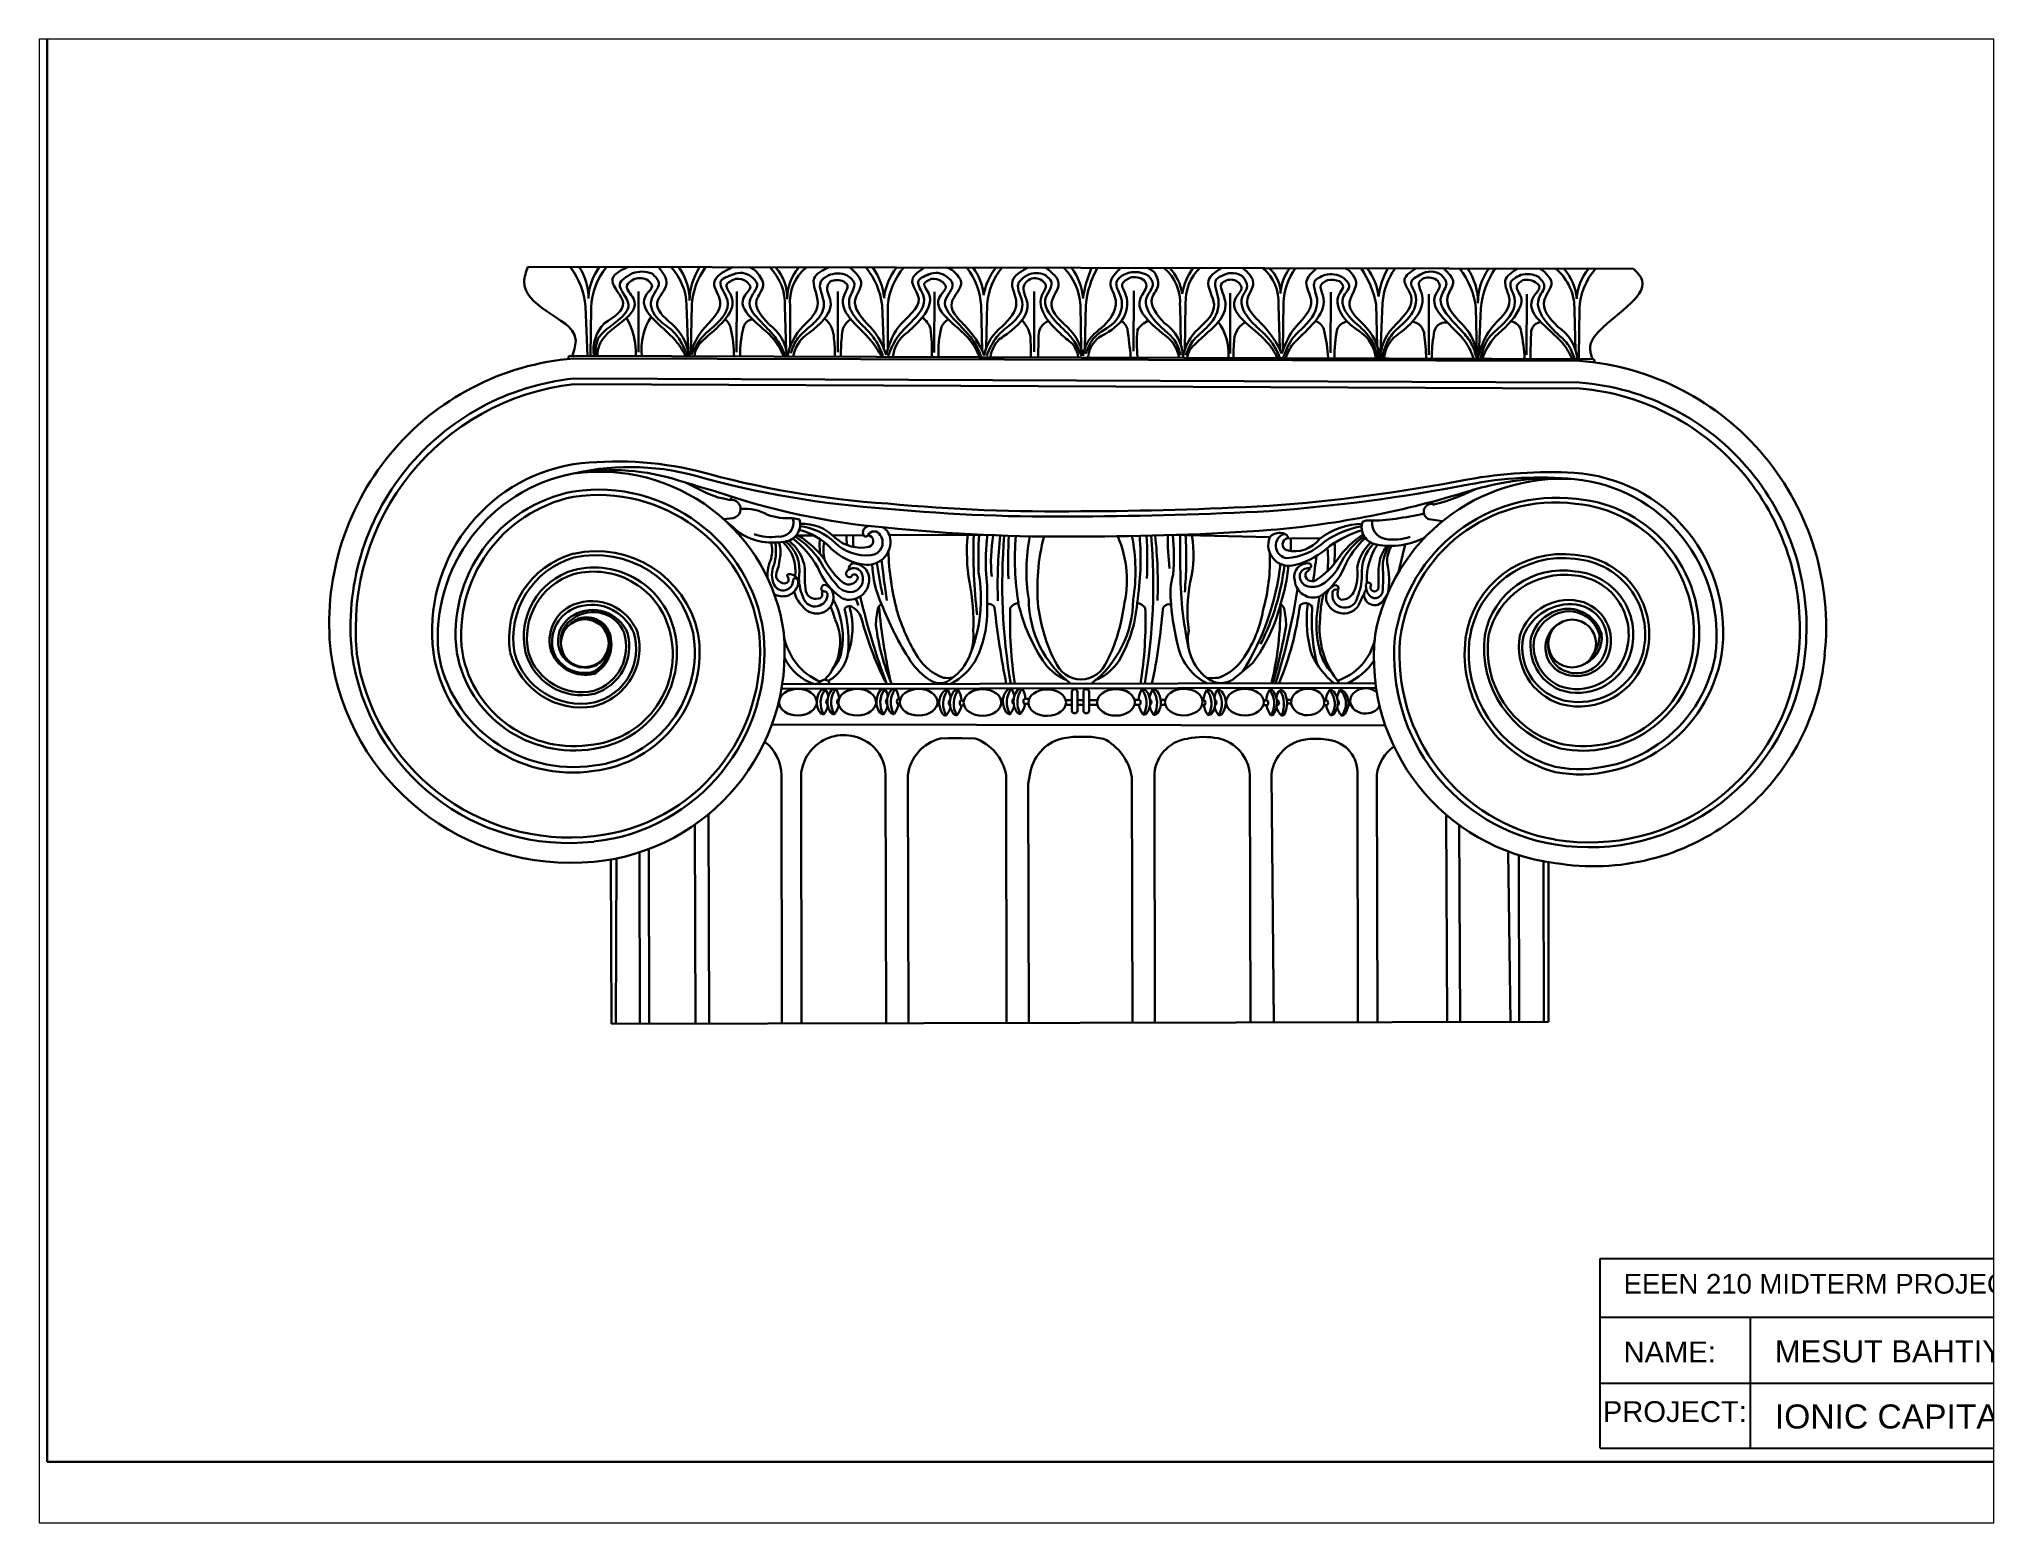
# Paper-space layout 'Layout1' of a CAD drawing. Header units: millimetres. Extents: x 26 to 231, y 20 to 176.
# The model-space entities are those that its viewports show. They can reach past a viewport. Long polylines and large blocks are cut down to what shows.
import ezdxf

# ---------------------------------------------------------------- set-up
doc = ezdxf.new("R2010")
doc.units = ezdxf.units.MM
doc.layers.add('Layer1', color=250, linetype='Continuous', lineweight=30)
doc.layers.add('Layer2', color=250, linetype='Continuous', lineweight=30)
doc.styles.get("Standard").update_dxf_attribs({"font": 'arial.ttf'})

psp = doc.layouts.get("Layout1")

msp = doc.modelspace()

# ---------------------------------------------------------------- texts
at = {"color": 18, "true_color": 0x000000}
for s, height, p in [('EEEN 210 MIDTERM PROJECT', 3.0107, (241.42, 26.12)), ('NAME:', 3.192, (241.42, 15.6)), ('MESUT BAHTIYAR', 3.3801, (264.58, 15.6)), ('PROJECT:', 3.191, (238.25, 6.47)), ('IONIC CAPITAL', 3.6792, (264.58, 5.48))]:
    msp.add_text(s, height=height, dxfattribs=at).set_placement(p)

# ---------------------------------------------------------------- linework, layer by layer
at = {"color": 18, "true_color": 0x000000}
for p, q in [((237.83, 2.45), (237.83, 31.5)), ((237.83, 31.5), (317.83, 31.5)), ((237.83, 22.5), (317.83, 22.5)), ((260.81, 22.5), (260.81, 2.45)), ((237.83, 12.4), (317.83, 12.4)), ((237.83, 2.45), (317.83, 2.45))]:
    msp.add_line(p, q, dxfattribs=at)
at = {"layer": 'Layer1'}
for p, q in [((242.94, 182.94), (73.71, 183.22)), ((80.18, 183.17), (80.15, 183.21)), ((81.54, 183.2), (81.54, 183.21)), ((166.46, 179.58), (166.42, 170.32)), ((82.49, 177.17), (82.81, 169.62)), ((83.38, 177), (83.3, 169.62)), ((90.65, 170.2), (90.65, 179.47)), ((97.99, 177.38), (98.21, 170.45)), ((98.79, 177.38), (98.66, 170.45)), ((105.69, 179.47), (105.65, 170.2)), ((113.03, 177.21), (113.25, 170.45)), ((113.84, 177.21), (113.82, 170.98)), ((121.13, 170.2), (121.13, 179.47)), ((127.92, 177.38), (128.16, 170.84)), ((128.78, 177.39), (128.8, 170.56)), ((135.96, 179.4), (135.91, 170.13)), ((143.09, 177.33), (143.25, 170.36)), ((144.01, 177.59), (143.87, 170.83)), ((151.2, 170.21), (151.2, 179.48)), ((158.29, 177.38), (158.38, 170.73)), ((159.1, 177.38), (158.97, 170.85)), ((173.52, 177.31), (173.63, 171.39)), ((174.37, 177.6), (174.24, 170.5)), ((181.21, 169.96), (181.21, 179.23)), ((188.58, 177.38), (188.78, 170.72)), ((189.35, 177.71), (189.28, 170.43)), ((196.59, 179.37), (196.55, 170.1)), ((203.53, 177.47), (203.7, 171.11)), ((204.52, 177.66), (204.22, 170.21)), ((211.62, 169.76), (211.62, 179.03)), ((218.82, 176.95), (218.98, 170.04)), ((219.59, 176.88), (219.27, 169.84)), ((226.62, 179.03), (226.58, 169.76)), ((234.66, 176.85), (234.59, 169.58)), ((90.52, 175.97), (90.52, 175.97)), ((90.52, 175.97), (90.52, 175.97)), ((233.89, 176.53), (234.07, 170.38)), ((79.81, 169.13), (80, 169.63)), ((80, 169.63), (236.85, 169.1)), ((80.52, 169.69), (80.5, 169.63)), ((80.7, 169.21), (234.67, 168.85)), ((83.81, 169.63), (83.81, 169.62)), ((84.29, 169.63), (84.28, 169.61)), ((97.83, 169.63), (97.88, 169.57)), ((99.18, 169.65), (99.16, 169.56)), ((113.25, 170.28), (113.25, 170.27)), ((114.34, 169.68), (114.29, 169.51)), ((120.68, 169.69), (120.68, 169.49)), ((121.6, 169.73), (121.6, 169.49)), ((127.77, 169.63), (127.86, 169.47)), ((129.63, 169.74), (129.55, 169.46)), ((135.55, 169.53), (135.55, 169.44)), ((136.54, 169.55), (136.55, 169.44)), ((142.81, 169.46), (142.84, 169.42)), ((144.49, 169.48), (144.47, 169.41)), ((157.92, 169.48), (157.92, 169.37)), ((159.49, 169.64), (159.43, 169.36)), ((165.96, 169.46), (165.97, 169.34)), ((167, 169.46), (167.01, 169.34)), ((173.32, 169.51), (173.36, 169.32)), ((174.6, 169.39), (174.58, 169.31)), ((180.96, 169.47), (180.95, 169.29)), ((181.7, 169.46), (181.7, 169.29)), ((188.4, 169.39), (188.46, 169.27)), ((189.75, 169.41), (189.68, 169.26)), ((196.18, 169.29), (196.19, 169.24)), ((197.18, 169.29), (197.18, 169.24)), ((203.52, 169.25), (203.53, 169.22)), ((211.21, 169.2), (211.21, 169.19)), ((212.07, 169.2), (212.07, 169.19)), ((218.46, 169.2), (218.47, 169.17)), ((219.81, 169.21), (219.78, 169.16)), ((233.57, 169.17), (233.61, 169.12)), ((233.9, 169.18), (233.93, 169.11)), ((234.3, 169.17), (234.31, 169.11)), ((234.59, 169.58), (234.59, 169.11)), ((236.85, 169.1), (237.02, 168.6)), ((80.7, 166.13), (234.69, 165.52)), ((80.76, 165.28), (234.74, 164.63)), ((99.66, 149.34), (97.95, 150.18)), ((101.1, 148.6), (99.66, 149.34)), ((102.81, 147.92), (101.1, 148.6)), ((103.67, 147.77), (102.81, 147.92)), ((104.44, 147.57), (103.67, 147.77)), ((212.55, 146.91), (213.37, 147.11)), ((213.37, 147.11), (214.27, 147.37)), ((214.27, 147.37), (215.92, 148.01)), ((215.92, 148.01), (217.06, 148.47)), ((217.06, 148.47), (218.77, 149.24)), ((103.63, 144.65), (103.65, 144.65)), ((103.64, 144.66), (103.64, 144.66)), ((105.13, 144.79), (103.65, 144.65)), ((211.61, 144.61), (213.7, 144.31)), ((114.75, 142.12), (117.49, 142.13)), ((120.35, 142.14), (125.07, 142.16)), ((125.76, 142.17), (125.87, 142.17)), ((129.04, 142.18), (143.19, 142.24)), ((143.23, 142.24), (143.19, 142.24)), ((143.23, 142.24), (143.23, 142.24)), ((143.23, 142.24), (143.23, 142.24)), ((187.26, 141.85), (172.42, 142.21)), ((194.94, 141.65), (190.01, 141.7)), ((202.73, 141.04), (202.77, 141.07)), ((203.14, 140.86), (203.2, 140.91)), ((203.73, 140.73), (203.73, 140.72)), ((207.97, 140.76), (206.98, 136.53)), ((203.9, 134.15), (203.92, 134.95)), ((194.83, 132.46), (194.85, 132.79)), ((195.42, 132.9), (195.48, 133.21)), ((204.82, 132.51), (205.31, 133.25)), ((128.36, 119.89), (128.58, 119.51)), ((112.6, 118.64), (112.49, 118.64)), ((112.6, 119.36), (203.44, 119.53)), ((112.6, 118.64), (203.45, 118.82)), ((117.95, 117.06), (117.84, 117.06)), ((119.56, 117.06), (119.5, 117.06)), ((121.31, 117.06), (121.15, 117.06)), ((127.09, 117.07), (126.92, 117.08)), ((128.7, 117.07), (128.63, 117.07)), ((130.72, 117.07), (130.28, 117.07)), ((136.7, 116.89), (136.36, 116.89)), ((138.32, 116.89), (138.25, 116.89)), ((140.44, 116.89), (139.9, 116.89)), ((146.45, 117.11), (146.06, 117.11)), ((148.07, 117.11), (148, 117.11)), ((150.43, 117.11), (149.65, 117.11)), ((156.95, 116.93), (156.02, 116.93)), ((156.02, 116.93), (156.02, 116.93)), ((156.95, 118.2), (156.95, 115.41)), ((157.83, 118.2), (157.83, 115.41)), ((158.73, 116.91), (157.83, 116.91)), ((158.73, 118.2), (158.73, 115.41)), ((159.62, 118.2), (159.62, 115.41)), ((160.87, 116.91), (159.62, 116.91)), ((166.54, 116.97), (167.36, 116.97)), ((168.95, 116.97), (169.01, 116.97)), ((170.56, 116.97), (171.27, 116.98)), ((176.95, 116.92), (177.29, 116.92)), ((178.88, 116.92), (178.94, 116.92)), ((180.49, 116.92), (180.62, 116.92)), ((186.32, 116.89), (186.9, 116.89)), ((188.35, 116.88), (188.45, 116.88)), ((189.86, 116.96), (190.57, 116.97)), ((195.59, 116.89), (196.06, 116.89)), ((197.64, 116.89), (197.71, 116.89)), ((199.26, 116.89), (199.57, 116.89)), ((203.45, 119.53), (203.44, 119.53)), ((203.45, 118.82), (203.55, 118.82)), ((117.94, 116.32), (117.87, 116.32)), ((119.56, 116.32), (119.5, 116.32)), ((121.27, 116.3), (121.15, 116.3)), ((121.3, 116.29), (121.3, 116.29)), ((127.07, 116.34), (126.96, 116.34)), ((128.7, 116.34), (128.63, 116.34)), ((130.66, 116.32), (130.28, 116.32)), ((130.43, 116.31), (130.43, 116.31)), ((136.69, 116.16), (136.31, 116.15)), ((138.31, 116.16), (138.25, 116.16)), ((140.47, 116.13), (139.9, 116.13)), ((140.05, 116.12), (140.05, 116.12)), ((146.44, 116.38), (146.14, 116.38)), ((148.07, 116.38), (148, 116.38)), ((150.33, 116.36), (149.65, 116.36)), ((149.8, 116.35), (149.8, 116.35)), ((156.95, 116.2), (156.02, 116.2)), ((158.73, 116.2), (157.83, 116.2)), ((160.88, 116.21), (159.62, 116.21)), ((166.53, 116.22), (167.36, 116.22)), ((167.21, 116.21), (167.21, 116.21)), ((168.95, 116.24), (169.01, 116.24)), ((170.57, 116.24), (171.28, 116.24)), ((176.9, 116.17), (177.29, 116.17)), ((177.14, 116.16), (177.14, 116.16)), ((178.88, 116.19), (178.94, 116.19)), ((180.5, 116.19), (180.65, 116.19)), ((186.25, 116.14), (186.9, 116.14)), ((186.76, 116.13), (186.76, 116.13)), ((188.36, 116.17), (188.46, 116.17)), ((189.88, 116.42), (190.59, 116.42)), ((195.52, 116.14), (196.06, 116.14)), ((195.91, 116.13), (195.91, 116.13)), ((197.65, 116.16), (197.71, 116.16)), ((199.27, 116.16), (199.7, 116.16)), ((199.97, 116.16), (199.98, 116.16)), ((111.03, 113.2), (204.96, 113.03)), ((111.03, 113.2), (111.03, 113.2)), ((136.8, 111.05), (138.07, 111.13)), ((138.07, 111.13), (140.12, 111.13)), ((140.12, 111.13), (142.15, 111.08)), ((155.46, 111.08), (157.13, 111.34)), ((157.13, 111.34), (159.97, 111.34)), ((159.97, 111.34), (161.82, 111.03)), ((204.97, 113.03), (204.96, 113.03)), ((112.51, 105.43), (112.59, 67.46)), ((115.51, 105.43), (115.59, 67.47)), ((128.45, 105.46), (128.54, 67.5)), ((131.88, 105.46), (131.96, 67.51)), ((146.89, 105.46), (146.98, 67.54)), ((150.54, 105.5), (150.3, 104.11)), ((166.15, 105.16), (166.24, 67.58)), ((169.59, 105.26), (169.68, 67.59)), ((184.22, 105.5), (184.3, 67.62)), ((187.5, 105.5), (187.88, 67.63)), ((200.68, 105.5), (200.76, 67.66)), ((203.64, 105.5), (203.73, 67.67)), ((150.3, 104.11), (150.38, 67.55)), ((101.36, 99.49), (101.43, 67.44)), ((214.24, 99.42), (214.41, 67.69)), ((99.26, 97.88), (99.33, 67.43)), ((216.24, 97.83), (216.4, 67.69)), ((90.8, 93.66), (90.82, 67.41)), ((92.22, 94.16), (92.28, 67.42)), ((223.76, 93.78), (224.1, 67.71)), ((225.38, 93.22), (225.43, 67.71)), ((86.39, 92.56), (86.51, 67.41)), ((87.24, 92.72), (87.18, 67.41)), ((229.18, 92.28), (229.23, 67.72)), ((229.91, 92.15), (229.91, 92.16)), ((229.92, 67.72), (229.91, 92.15)), ((86.51, 67.41), (229.92, 67.72))]:
    msp.add_line(p, q, dxfattribs=at)
for centre in [(82.41, 125.65), (233.54, 125.59)]:
    msp.add_circle(centre, 3.66, dxfattribs=at)
for centre, radius, start, end in [((71.48, 176.38), 11.04, 4.1171, 37.9731), ((74.95, 178.64), 8.01, 358.1712, 34.6742), ((92.17, 177.88), 9.24, 144.7995, 175.2573), ((93.74, 176.64), 10.37, 140.7522, 177.9887), ((88.94, 177.08), 9.06, 1.8963, 42.3946), ((89.76, 178.11), 8.68, 359.7047, 35.7694), ((108.03, 177.96), 9.59, 147.0325, 179.0761), ((109.55, 176.73), 10.78, 143.2966, 176.5771), ((106.06, 179.82), 3.74, 45.4293, 63.2458), ((105.14, 177.58), 7.9, 357.2814, 44.9369), ((106.38, 178.51), 7, 358.125, 41.5559), ((121.01, 178.26), 7.63, 140.1751, 179.8321), ((120.65, 177.87), 6.84, 129.5584, 185.6017), ((116.26, 175.84), 11.76, 7.495, 38.3216), ((118.83, 177.63), 9.42, 5.0529, 35.7299), ((137.28, 177.43), 9.13, 141.4188, 173.5168), ((139.34, 176.27), 10.62, 139.768, 173.9497), ((137.5, 181.3), 1.83, 43.0938, 81.4651), ((132.08, 176.48), 11.04, 4.3841, 36.8815), ((135.24, 178.2), 8.24, 5.0404, 36.5745), ((152.61, 177.31), 9.3, 141.4743, 170.0061), ((154.26, 176.66), 10.29, 141.2696, 174.8129), ((149.37, 176.82), 8.94, 3.5515, 44.4671), ((149.93, 177.8), 8.76, 3.8516, 37.067), ((177.13, 175.72), 18.65, 156.7772, 171.7764), ((173, 176.07), 13.97, 149.8976, 174.6335), ((167.68, 180.65), 2.56, 34.2624, 70.5562), ((166.56, 177.78), 6.97, 356.1334, 49.2065), ((166.62, 178.02), 7.32, 8.5639, 43.5063), ((183.41, 177.45), 9.69, 144.6908, 170.1453), ((181.53, 177.9), 7.16, 133.951, 182.3528), ((181.82, 177.89), 6.77, 355.758, 49.4659), ((183.71, 179.14), 5.21, 0.4441, 48.2898), ((195.74, 178.88), 6.83, 142.6285, 177.4659), ((199.1, 177.29), 9.76, 143.987, 177.5358), ((197.76, 180.78), 2.49, 39.1841, 63.9583), ((189.17, 174.72), 14.63, 10.8407, 34.5162), ((196.1, 178.05), 7.82, 4.8234, 39.2776), ((216.54, 176.86), 12.78, 151.2624, 171.6581), ((214.96, 176.9), 10.47, 144.3849, 175.8678), ((206.63, 175.43), 12.29, 7.1453, 37.9423), ((210.02, 177.87), 9.1, 358.8565, 34.1762), ((227.85, 177.83), 8.73, 143.8812, 180.9083), ((232.44, 175.75), 12.9, 145.9431, 174.9613), ((227.42, 180.4), 2.79, 38.549, 67.184), ((225.98, 176.85), 7.92, 357.6809, 50.5081), ((226.51, 177.75), 7.75, 4.2607, 42.2237), ((242.35, 177.78), 8.14, 140.5482, 176.1377), ((244.63, 176.39), 9.97, 138.9035, 177.3613), ((91.15, 178.06), 4.44, 69.6152, 108.8551), ((90.81, 178.86), 2.65, 60.6293, 106.935), ((106.24, 179.65), 2.67, 52.7543, 114.0901), ((105.87, 179.22), 2.19, 54.0668, 99.0943), ((121.13, 178.42), 3.79, 67.855, 112.4368), ((121, 178.57), 2.64, 66.8018, 112.5955), ((136.17, 179.65), 2.67, 52.7543, 114.0901), ((135.8, 179.22), 2.19, 54.0668, 99.0943), ((151.52, 178.93), 3.34, 65.2997, 114.4626), ((151.34, 179.55), 1.94, 56.2879, 120.8891), ((166.65, 178.55), 3.89, 58.1341, 120.8734), ((166.52, 179.08), 2.58, 53.2406, 104.9988), ((181.46, 179.4), 2.88, 55.0138, 114.2798), ((181.3, 179.45), 1.83, 47.3728, 112.1956), ((196.58, 178.44), 3.66, 59.0669, 103.5408), ((196.73, 178.02), 3.23, 68.1367, 101.2882), ((211.89, 179.65), 2.86, 54.3936, 122.9285), ((211.56, 179.36), 2.23, 49.3112, 111.0366), ((226.62, 178.23), 3.9, 62.9621, 103.8823), ((226.58, 178.78), 2.47, 52.0158, 103.7139), ((89.51, 170.52), 5.77, 134.955, 188.8205), ((79.05, 169.95), 11.17, 358.1618, 29.3358), ((99.93, 170.63), 8.86, 145.9984, 186.7419), ((90.58, 168.54), 7.87, 7.9858, 50.3367), ((102.81, 173.55), 1.95, 4.8681, 57.4456), ((88.28, 169.59), 16.97, 359.8361, 14.046), ((122.26, 169.95), 16.07, 165.2839, 181.4458), ((108.19, 173.69), 1.5, 92.778, 166.9079), ((106.4, 168.8), 7.05, 5.8138, 52.9504), ((122.24, 167.87), 8.97, 135.6018, 169.4454), ((116.68, 172.36), 3.85, 358.665, 50.611), ((124.65, 172.79), 2.88, 123.8159, 180), ((118.68, 167.01), 10.22, 15.6093, 47.8794), ((132.21, 172.79), 3.27, 17.9185, 55.3601), ((104.42, 170.04), 31.13, 359.0683, 6.937), ((152.18, 170.25), 15.65, 166.6345, 182.5743), ((139.17, 173.13), 2.34, 118.6927, 161.5854), ((130.74, 164.6), 13.78, 21.5239, 45.1309), ((150.7, 168.33), 7.27, 127.1922, 169.4762), ((145.78, 171.68), 4.92, 10.3516, 43.7765), ((154.24, 172.74), 2.37, 111.4122, 182.4738), ((150.67, 168.12), 8.14, 10.7274, 51.1852), ((163.91, 173.48), 1.56, 7.4954, 67.9023), ((106.78, 164.6), 59.38, 4.6924, 8.7936), ((169.72, 171.99), 3.13, 108.3711, 150.9035), ((167.56, 169.25), 6.44, 1.8864, 56.4059), ((181.38, 168.2), 7.5, 132.6699, 169.846), ((172.33, 169.84), 8.63, 357.5483, 35.1726), ((185.19, 171.79), 3.41, 119.609, 183.3533), ((174.69, 163.55), 15.76, 24.0246, 48.1293), ((193.74, 173.1), 1.88, 10.7246, 74.4553), ((214.63, 169.89), 17.46, 167.4709, 181.9617), ((199.36, 172.96), 1.91, 97.3873, 158.1014), ((196.4, 168.8), 7.66, 3.191, 46.9971), ((212.81, 168.22), 8.82, 134.3312, 173.4871), ((208.7, 172.66), 2.24, 7.5958, 80.1324), ((214.22, 172.91), 1.84, 84.0489, 178.1333), ((210.88, 168.66), 8.22, 3.7837, 43.8676), ((223.92, 173.04), 1.85, 8.0264, 82.9988), ((228.83, 173.2), 1.56, 93.4686, 170.9554), ((227.73, 168.53), 6.61, 5.5766, 56.7587), ((102.67, 169.2), 3.51, 135.1714, 172.7176), ((119.71, 168.54), 5.49, 129.9769, 168.0352), ((102.38, 169.89), 18.31, 359.3786, 7.4574), ((155.99, 169.4), 34.39, 174.3584, 179.4513), ((134.6, 169.04), 5.02, 132.6595, 172.0412), ((149.37, 168.68), 4.94, 136.0973, 170.6257), ((98.12, 169.94), 52.56, 359.4038, 2.8582), ((67.45, 173.8), 84.43, 357.0061, 359.2099), ((154.03, 168.96), 3.92, 7.6405, 40.1133), ((164.19, 168.93), 5.56, 133.0418, 172.6976), ((163.78, 169.01), 4.34, 127.9666, 171.5609), ((194.98, 171.58), 28.06, 176.055, 184.3289), ((168.25, 168.54), 5.17, 10.7517, 48.9098), ((178.05, 168.69), 3.52, 141.9909, 168.5354), ((202.98, 169.66), 21.29, 174.789, 180.5376), ((195.96, 167.43), 6.52, 142.7638, 162.3722), ((174.59, 168.35), 21.61, 2.4828, 13.6304), ((197.79, 168.56), 5.77, 6.8555, 54.4142), ((210, 168.66), 5.29, 134.9525, 174.0017), ((159.6, 167.17), 51.64, 2.2513, 6.4343), ((230.79, 169.52), 18.72, 169.4073, 180.9941), ((229.85, 165.64), 10.66, 139.5237, 160.4302), ((198.6, 167.74), 27.71, 2.8867, 11.5561), ((299.68, 169.51), 72.5, 176.8903, 180.2945), ((83.98, 128.65), 40.7, 94.617, 186.2702), ((231.57, 128.12), 40.85, 354.0228, 85.651), ((84.7, 128.2), 38.15, 96.0161, 186.0161), ((84.97, 127.88), 37.63, 96.4283, 185.7148), ((231.84, 128.05), 37.58, 353.4107, 85.661), ((231.49, 127.86), 36.91, 353.895, 84.9369), ((84.92, 127.49), 25.9, 99.3779, 187.2933), ((87.33, 99.92), 53.53, 76.7777, 97.1141), ((85.44, 126.5), 25.55, 100.6915, 185.1719), ((89.31, 113.77), 38.83, 74.9439, 104.3229), ((84.7, 123.49), 28.4, 7.5817, 98.0919), ((86.67, 119.37), 32.76, 72.0708, 99.5002), ((202.05, 502.25), 367.13, 253.3333, 254.2662), ((138.24, 289.3), 143.4, 254.2819, 266.1974), ((138.29, 289.74), 143.05, 254.2957, 266.1882), ((167.72, 408.7), 262.77, 274.2421, 280.9258), ((167.58, 409.52), 264.39, 274.2544, 280.9205), ((232.04, 121.68), 29.13, 86.3526, 169.6002), ((230.07, 81.29), 70.53, 86.9391, 100.2475), ((228.59, 95.64), 55.36, 84.4991, 101.3704), ((230.55, 108.64), 42.24, 85.4568, 104.2271), ((232.26, 127.37), 24.4, 351.5844, 86.3062), ((231.66, 126.86), 24, 352.5492, 84.6653), ((84.83, 127.05), 22.2, 100.7215, 187.3695), ((85.06, 126.94), 21.57, 101.6652, 187.3023), ((84.43, 123.51), 25.63, 8.3755, 98.3565), ((84.42, 123.38), 24.96, 8.8825, 98.5686), ((137.29, 248.79), 105.81, 250.7984, 265.2037), ((104.52, 147.88), 0.321, 255.8468, 59.1025), ((104.83, 146.18), 1.42, 282.1852, 102.7518), ((154.6, 423.11), 277.31, 264.6584, 270.7771), ((156.07, 728.94), 583.12, 270.22446, 273.05525), ((175.4, 284.65), 142.18, 274.8582, 287.4074), ((231.23, 122.82), 25.08, 83.2002, 171.6695), ((231.01, 123.19), 23.99, 82.7416, 172.2957), ((212.07, 145.76), 1.24, 83.9799, 248.2706), ((212.37, 147.09), 0.255, 106.3898, 313.9997), ((224.67, 128.71), 21.36, 102.1837, 108.3888), ((232.34, 127.21), 19.85, 350.1816, 85.0799), ((232.52, 127.31), 20.48, 350.6224, 85.2929), ((-65.62, -52.92), 260.15, 48.7006, 49.4156), ((106.98, 139.44), 6.78, 59.7931, 96.1315), ((113.6, 154.55), 9.79, 250.8381, 273.668), ((112.2, 144.08), 2.14, 264.2149, 19.0961), ((112.73, 143.82), 2.64, 283.238, 16.5376), ((113.04, 135.77), 9.08, 75.8074, 82.4998), ((115.68, 136.93), 7, 43.9884, 92.5134), ((154.57, 421.09), 276.08, 264.6292, 270.7883), ((155.9, 733.12), 588.09, 270.24029, 273.05022), ((201.74, 132.62), 11.3, 91.5124, 126.9428), ((204.01, 143.4), 2.69, 161.8447, 261.5262), ((202.33, 142.32), 2.11, 82.5004, 114.5015), ((202.95, 167.4), 22.99, 269.1354, 278.9926), ((205.34, 143.99), 2.42, 170.0257, 259.482), ((195.51, 217.72), 73.86, 278.5921, 281.996), ((111.25, 150.72), 9.69, 237.7566, 282.4188), ((110.94, 149.77), 7.89, 250.7935, 277.6364), ((105.59, 139.84), 5.49, 347.4887, 12.5113), ((103.61, 139.78), 8.06, 345.0039, 8.9501), ((107.98, 139.6), 4.39, 350.8299, 19.4642), ((108.9, 136.8), 5.76, 351.0799, 48.7593), ((109.72, 136.87), 5.55, 350.9394, 51.4562), ((109.54, 136.12), 6.63, 8.5139, 51.8893), ((105.65, 130.29), 14.23, 29.2497, 52.9151), ((107.31, 130.71), 13.42, 33.8878, 57.0202), ((106.67, 128.86), 15.71, 37.6856, 57.594), ((112.97, 133.52), 9.73, 43.3551, 76.5414), ((114.23, 134.27), 9.35, 46.0609, 83.0519), ((131.96, 140.71), 13.61, 176.241, 186.0803), ((126.13, 139.98), 7.2, 170.7672, 192.1401), ((124.72, 146.23), 5.98, 227.954, 281.7543), ((125.46, 145.91), 6.83, 225.9761, 276.031), ((127.66, 141.74), 5.21, 175.4017, 191.9547), ((137.09, 141.78), 13.62, 178.4036, 185.9445), ((126.01, 142.55), 1.03, 134.8046, 192.9849), ((125.41, 142.39), 0.411, 190.6912, 330.3978), ((126.75, 141.32), 2.44, 110.8053, 126.8537), ((125.63, 141.19), 3.57, 267.9389, 8.0609), ((126.7, 141.7), 1.06, 27.9376, 152.1457), ((125.63, 141.26), 0.935, 288.6538, 81.7426), ((126.05, 141.06), 1.95, 273.7819, 35.3708), ((126.75, 141.32), 2.44, 8.7188, 57.9898), ((155.19, 399.17), 257.21, 264.0326, 270.7123), ((169.72, 139.58), 28.82, 174.7258, 189.2246), ((219.18, 139.37), 77.28, 177.8757, 186.9642), ((225.01, 138.18), 82.36, 177.1592, 181.2855), ((171.87, 138.35), 28.09, 172.1141, 184.3455), ((167.35, 138.16), 22.77, 169.8583, 185.8612), ((216.87, 134.6), 71.27, 173.9395, 181.9681), ((236.23, 134.67), 89.92, 175.2552, 189.7594), ((216.33, 138.27), 69.12, 176.8355, 182.2814), ((190.79, 138.56), 42.55, 175.2863, 189.1566), ((176.83, 136.7), 26.82, 168.5858, 189.346), ((182.16, 134.12), 30.48, 165.0565, 185.5376), ((159.35, 538.61), 396.63, 269.8602, 274.0611), ((148.36, 135.25), 17.03, 346.1483, 23.2576), ((139.88, 136.7), 26.82, 350.654, 11.4142), ((124.94, 138.57), 42.55, 350.8434, 4.7137), ((79.5, 134.68), 89.92, 350.2406, 4.7448), ((99.39, 138.28), 69.12, 357.7186, 3.1645), ((98.85, 134.61), 71.27, 358.0319, 6.0605), ((211.83, 141.78), 40.19, 179.4353, 186.6975), ((141.94, 138.91), 30.65, 354.8611, 6.1664), ((776.21, 144.67), 602.69, 180.23652, 180.78161), ((117.58, 138.59), 56.89, 354.8072, 3.6056), ((156.99, 139.2), 18.59, 346.9403, 9.1192), ((190.23, 140.67), 3.2, 158.3243, 287.8374), ((188.73, 140.58), 1.94, 85.9641, 139.2204), ((190.09, 140.57), 1.91, 121.9476, 263.3321), ((188.87, 140.88), 1.64, 58.659, 90.3033), ((189.46, 141.78), 0.559, 351.0607, 133.0641), ((190.15, 140.77), 0.935, 98.2574, 251.3462), ((191.1, 144.49), 4.77, 254.7563, 323.5876), ((189.23, 148.06), 9.41, 273.9027, 313.4462), ((213.41, 140.67), 22.94, 177.4424, 182.1998), ((204.01, 129.05), 14.74, 100.3472, 124.2918), ((207.71, 123.59), 20.36, 108.0862, 123.5685), ((183.19, 139.64), 14.04, 352.3714, 5.5974), ((208.94, 130.78), 13.68, 122.39, 145.8381), ((208.5, 132.35), 11.78, 125.1244, 150.2736), ((210.84, 131.95), 13.29, 132.1401, 156.5039), ((207.18, 136.12), 6.63, 132.1688, 171.4861), ((207.52, 136.49), 6.18, 135.0733, 184.6034), ((211.81, 135.35), 9.7, 146.4079, 176.7378), ((205.74, 151.86), 11.32, 259.2, 297.8959), ((206.19, 148.92), 7.43, 259.9521, 290.0476), ((84.23, 126.41), 13.41, 105.265, 189.4833), ((84.33, 126.39), 12.87, 106.3555, 189.8108), ((84.15, 123.75), 15.97, 12.6289, 102.4546), ((84.03, 123.75), 15.36, 13.1247, 102.5296), ((117.05, 135.87), 6.69, 155.4887, 181.7608), ((114.81, 136.15), 3.75, 155.8043, 205.1859), ((103.14, 139.72), 9.21, 339.2406, 354.8891), ((133.32, 145.92), 16.76, 207.4362, 222.0645), ((129.47, 143.91), 11.72, 207.6836, 230.4875), ((126.35, 146.5), 8.92, 224.9758, 264.5314), ((123.73, 136.96), 0.938, 103.6454, 185.645), ((123.49, 135.42), 2.45, 354.0073, 89.5809), ((141.52, 138.02), 15.11, 181.1944, 205.0714), ((217.43, 151.47), 91.32, 188.5186, 191.6531), ((246.5, 150.65), 119.29, 185.9, 188.9197), ((170.93, 141.15), 42.08, 181.9608, 194.5116), ((150.83, 141.96), 38.29, 327.2818, 353.7162), ((158.74, 138.32), 28.54, 344.3304, 2.3426), ((193.05, 135.82), 2.05, 85.4749, 197.0697), ((187.79, 149.86), 12.71, 285.6284, 312.9436), ((193.19, 137.48), 0.392, 292.0392, 86.1637), ((-119.85, 177.75), 316.64, 352.2645, 352.9743), ((187.93, 145.21), 11.81, 303.7029, 325.1508), ((190.48, 141.65), 8.52, 307.9882, 336.1117), ((181.41, 138.49), 14.78, 352.943, 6.4871), ((215.63, 136.02), 11.75, 165.8185, 178.09), ((221.08, 130.85), 18.67, 148.6634, 154.4569), ((210.61, 137.26), 6.06, 147.2178, 178.6272), ((209.49, 138.21), 4.27, 146.85, 183.3836), ((194.29, 135.42), 11.23, 348.8767, 13.0688), ((232.01, 124.36), 14.92, 82.216, 172.1486), ((232.1, 124.27), 14.4, 82.2951, 171.3852), ((233.22, 127.04), 12.13, 343.8916, 86.1961), ((233.14, 126.99), 11.59, 342.9869, 85.5747), ((83.68, 126.64), 10.62, 106.2868, 193.2976), ((83.75, 126.47), 10.2, 107.3814, 192.8434), ((83.85, 124.63), 12.61, 11.9468, 104.4505), ((83.75, 124.6), 12, 12.7007, 104.7313), ((112.77, 135.23), 1.51, 206.4208, 0.0487), ((112.96, 136.07), 1.27, 162.1008, 287.9327), ((112.88, 135.4), 0.719, 311.6081, 44.5279), ((113.62, 135.97), 0.243, 112.9251, 195.329), ((113.75, 134.88), 1.33, 333.6167, 99.7831), ((114.67, 135.23), 0.386, 350.4037, 192.5429), ((122.31, 135.65), 7.12, 177.2241, 203.5211), ((136.95, 136.18), 20.88, 177.4746, 187.0604), ((127.71, 141.03), 10.36, 201.4255, 235.82), ((123.09, 136.08), 2.61, 212.2043, 277.5105), ((122.89, 135.32), 3.03, 250.7061, 357.0037), ((122.82, 136.1), 1.47, 236.9893, 339.8709), ((123.07, 136.24), 0.681, 114.2393, 176.7846), ((122.91, 136.27), 0.517, 179.297, 340.8581), ((123.59, 135.8), 1.33, 14.966, 126.9584), ((123.66, 135.63), 0.541, 356.127, 118.657), ((122.97, 135.46), 2.02, 283.1577, 19.946), ((111.55, 128.88), 30.34, 357.4876, 11.5658), ((120.38, 132.4), 22.66, 338.1405, 10.3237), ((106.44, 132.86), 37.57, 358.0431, 5.1273), ((183.89, 133.09), 11.83, 164.9148, 187.5141), ((227.18, 136.51), 53.6, 180.0667, 193.5285), ((197.17, 130.57), 22.51, 168.6669, 187.7062), ((153.48, 141.88), 36.28, 333.1137, 353.1498), ((165.63, 139.53), 24.56, 341.201, 355.1807), ((193.91, 135.46), 2.83, 184.8666, 289.4314), ((193.54, 135.95), 1.7, 173.4605, 268.0802), ((193.13, 135.8), 1.33, 81.1, 165.034), ((193.38, 136.06), 0.674, 115.9379, 182.1179), ((193.77, 136.19), 1.08, 188.7081, 311.3794), ((192.87, 137.08), 0.47, 297.8098, 4.5288), ((193.76, 137.4), 3.15, 264.9369, 308.4929), ((189.57, 141.12), 9.87, 302.3483, 336.879), ((193.74, 136.21), 6.95, 338.9401, 7.3508), ((193.32, 136), 8.04, 336.0056, 0.0246), ((202.37, 134.54), 0.386, 347.4571, 189.5963), ((183.33, 135.78), 18.79, 357.0278, 0.3724), ((176.56, 135.02), 27.36, 359.8376, 2.906), ((185.64, 135.67), 18.99, 353.2106, 5.2475), ((232.14, 124.62), 12.17, 81.0532, 169.2409), ((232.41, 124.15), 11.96, 82.2455, 167.1546), ((233.2, 126.96), 9.71, 340.7501, 85.1009), ((233.15, 126.99), 9.05, 338.9506, 84.4436), ((83.47, 124.55), 7.53, 20.9148, 111.5516), ((112.7, 135.25), 2.44, 237.4019, 336.8867), ((118.67, 134.49), 4.31, 192.3881, 227.0162), ((117.9, 132.78), 2.61, 213.7176, 343.9517), ((117.66, 133.17), 1.91, 190.9044, 351.5659), ((117.72, 133.96), 1.52, 192.9131, 285.2763), ((118.15, 133.1), 0.616, 267.3969, 30.5921), ((119.14, 134.04), 0.537, 65.1623, 238.2943), ((118.92, 133.33), 0.258, 104.0958, 161.279), ((119, 133.03), 0.57, 346.4062, 103.9965), ((118.39, 132.67), 2.1, 343.1968, 62.3269), ((118.09, 130.58), 2.9, 19.6774, 35.4354), ((146.63, 139.54), 23.79, 197.2891, 200.0018), ((229.12, 156.99), 107.3, 193.0247, 200.514), ((148.99, 130.03), 1.77, 96.8301, 144.9323), ((175.52, 138.01), 27.47, 193.1111, 214.4112), ((166.63, 132.41), 16.26, 180.2259, 232.8716), ((150.09, 132.41), 16.26, 307.1284, 359.7741), ((146.71, 133.37), 20.31, 327.6185, 355.5531), ((166.74, 130.04), 1.77, 35.0677, 83.1699), ((98.21, 148.13), 94.37, 342.2697, 351.3652), ((192.72, 130.59), 1.2, 28.6466, 133.6651), ((201.32, 130.1), 8.37, 168.9011, 180.5413), ((185.39, 133.23), 9.46, 346.9983, 355.3523), ((208.76, 129.5), 13.77, 165.719, 179.9856), ((197.87, 132.6), 1.99, 105.0689, 209.0099), ((197.41, 133.31), 0.57, 76.0035, 193.5938), ((198.77, 133), 1.92, 174.6365, 351.9129), ((197.3, 134.07), 0.46, 323.9729, 83.3182), ((197.49, 133.59), 0.28, 19.9025, 77.281), ((198.64, 133.2), 1.02, 151.4577, 244.1899), ((198.25, 134.35), 2.06, 268.4986, 342.2294), ((240.39, 114.06), 43.19, 153.6611, 156.2985), ((203.3, 133.08), 1.62, 174.8727, 339.4854), ((202.96, 133.03), 1.28, 136.2892, 171.4289), ((203.9, 134.33), 1.92, 175.7299, 217.5009), ((183.33, 135.78), 18.79, 354.2114, 354.2909), ((203.39, 133.66), 1.13, 206.2461, 347.9736), ((203.29, 134.18), 0.611, 152.983, 358.0039), ((232.99, 124.46), 7.8, 72.605, 162.6684), ((233.26, 126.02), 6.23, 332.4646, 70.6782), ((82.94, 126.08), 5.92, 112.2666, 198.502), ((82.96, 125.87), 5.57, 113.9488, 197.3797), ((82.74, 126), 4.43, 117.3334, 203.964), ((82.75, 126.01), 4.02, 120.5756, 185.1407), ((82.94, 125.91), 3.85, 125.5548, 138.2663), ((83.44, 124.52), 7, 22.8796, 113.0595), ((83.62, 124.93), 5.8, 23.4797, 120.1811), ((83.67, 125.25), 5.16, 22.6722, 125.0757), ((82.7, 125.88), 3.74, 21.372, 122.2158), ((82.6, 125.68), 3.73, 24.6741, 120.5451), ((113.31, 125.81), 8.18, 315.427, 24.8343), ((105.7, 125.03), 15.61, 15.6845, 23.5274), ((109.71, 126.55), 12.19, 350.0695, 24.2429), ((122.91, 130.32), 0.978, 49.5681, 140.2245), ((101.53, 125.83), 21.25, 358.1084, 13.9222), ((111.88, 128), 11.5, 340.0314, 15.0249), ((122.09, 130.93), 0.899, 3.0244, 23.8343), ((121.7, 128.41), 3.23, 20.0343, 55.2806), ((174.35, 142.68), 51.33, 194.8652, 206.3586), ((140.5, 128.2), 13.53, 168.1898, 179.3935), ((128.38, 130.54), 1.21, 116.4803, 158.9689), ((224, 140.33), 96.99, 185.3445, 192.1981), ((172.04, 148.65), 47.37, 201.0645, 212.8977), ((158.09, 138.83), 29.07, 196.423, 211.7849), ((127.38, 130.57), 16.63, 340.7683, 3.4724), ((144.3, 130.77), 0.875, 18.6051, 111.3332), ((285.62, 146.83), 141.37, 186.4092, 191.1765), ((207.06, 128.9), 59.56, 177.9347, 189.1515), ((178.21, 134.75), 26.63, 187.7171, 206.5718), ((138.51, 134.75), 26.63, 333.4282, 352.2829), ((108.67, 128.91), 59.56, 350.8485, 2.0653), ((86.44, 137.3), 84.68, 347.8398, 355.6218), ((171.84, 130.6), 1, 71.23, 165.8443), ((208.68, 134.32), 36.62, 184.3558, 194.5801), ((167.84, 133.94), 18.68, 326.0733, 349.7203), ((165.49, 137.17), 24.04, 322.866, 346.662), ((138.35, 131.16), 50.54, 346.6635, 0.5237), ((143.94, 137.94), 48.39, 337.6064, 352.3025), ((188.44, 130.67), 1.05, 16.6829, 65.2209), ((178.5, 128.34), 11.26, 0.04, 13.5324), ((209.52, 128.96), 16.6, 176.3214, 198.1547), ((221.52, 129.11), 27.83, 175.7636, 193.8496), ((209.33, 128.51), 14.94, 169.9965, 195.4401), ((207.77, 127.85), 12.88, 172.648, 220.2798), ((198.56, 132.97), 2.77, 208.8537, 325.8543), ((233.31, 123.83), 7.79, 83.8087, 158.0887), ((233.06, 124.93), 6, 91.4682, 165.7852), ((233.38, 124.69), 5.87, 94.5826, 164.0587), ((233.79, 124.98), 4.32, 120.0559, 234.0499), ((232.87, 125.53), 5.39, 15.4983, 89.6061), ((233.01, 125.64), 4.9, 15.7998, 91.1839), ((233.38, 126.09), 5.54, 327.8005, 81.9687), ((80.8, 124.25), 32.19, 275.3385, 5.3206), ((80.77, 124.41), 28.46, 276.0959, 5.716), ((80.69, 124.35), 29.23, 276.0961, 5.6732), ((81.72, 124.25), 18.26, 276.5314, 9.4137), ((81.74, 124.29), 17.5, 276.7235, 9.6914), ((81.74, 124.13), 14.78, 278.0033, 12.1542), ((82.02, 123.89), 13.85, 277.3732, 13.9969), ((81.57, 124.94), 9.22, 283.9487, 14.4682), ((81.84, 124.77), 8.42, 283.4053, 17.0204), ((81.62, 125.13), 7.12, 287.7431, 17.2178), ((81.57, 125.19), 7.65, 286.9311, 15.5845), ((81.24, 125.5), 5.24, 299.1844, 19.3609), ((81.27, 125.6), 4.99, 300.3286, 19.1201), ((122.31, 128.53), 9.6, 191.2857, 246.2153), ((161.25, 132.81), 34.57, 187.4127, 202.8352), ((134, 126.71), 7.91, 305.9679, 6.0951), ((182.08, 126.19), 7.35, 169.2896, 232.6817), ((113.67, 141.14), 77.15, 343.7171, 350.4583), ((194.97, 128.05), 8.56, 288.0364, 347.2778), ((234.9, 123.46), 31.7, 173.6878, 262.8155), ((235.61, 123.77), 29.32, 174.7507, 260.8716), ((235.8, 123.86), 28.68, 174.9047, 260.2968), ((235.92, 124.07), 18.83, 172.8727, 254.6718), ((235.84, 124.17), 18.13, 172.8287, 254.3032), ((236.02, 124.93), 15.96, 172.9478, 254.5789), ((235.6, 124.75), 15, 172.1107, 253.8707), ((234.53, 125.07), 9.15, 169.2382, 252.7848), ((234.27, 125.02), 8.37, 168.1811, 263.704), ((234.56, 125.3), 7.4, 171.4127, 246.4929), ((234.37, 125.24), 6.72, 170.8603, 246.2577), ((233.82, 126.48), 4.27, 296.6394, 6.6974), ((233.3, 126.74), 4.42, 325.5135, 3.0122), ((80.26, 129.1), 37.06, 187.5916, 275.4745), ((80, 128.59), 33.53, 187.5299, 276.4895), ((80.09, 128.86), 32.95, 188.1205, 276.4474), ((80.51, 127.36), 21.51, 188.4587, 278.7766), ((80.69, 127.68), 20.99, 189.531, 278.4897), ((80.75, 127.46), 18.23, 190.3148, 279.623), ((80.78, 127.28), 17.39, 190.203, 279.965), ((81.85, 127.02), 11.21, 194.5959, 279.9783), ((81.8, 126.9), 10.51, 194.8905, 280.9233), ((81.95, 126.61), 8.93, 195.6515, 281.9394), ((81.96, 126.67), 8.52, 196.839, 282.4555), ((82.52, 126.43), 5.64, 203.2295, 283.0629), ((82.37, 126.24), 5.15, 203.3644, 286.0312), ((82.44, 126.12), 4.22, 207.1051, 288.7292), ((82.59, 125.16), 3.26, 291.5892, 333.5817), ((119.84, 126.57), 7.53, 204.3428, 252.9143), ((116.91, 125.06), 5.86, 298.0747, 0.6417), ((116.83, 125.22), 4.94, 317.721, 351.0946), ((141.19, 129.03), 10.82, 214.4258, 237.2585), ((139.79, 127.51), 7.56, 211.876, 250.9262), ((134.18, 127.67), 9.27, 296.9828, 343.8834), ((158.56, 124.58), 4.51, 202.7082, 267.5027), ((158.16, 124.58), 4.51, 272.4973, 337.2918), ((181.45, 127.01), 8.43, 193.0357, 243.1302), ((176.93, 127.51), 7.56, 289.0738, 328.124), ((205.8, 129.71), 13.43, 206.1759, 229.349), ((201.8, 126.04), 7.04, 192.411, 224.8291), ((194.81, 128.75), 10.2, 295.3173, 325.3419), ((234.35, 125.38), 4.48, 177.215, 230.0021), ((236.83, 127.02), 35.51, 260.4556, 354.8998), ((234.76, 127.54), 21.97, 259.9859, 350.1871), ((234.64, 127.56), 21.17, 259.9364, 349.617), ((236.19, 127.63), 33.22, 260.9341, 353.2718), ((236.22, 127.29), 32.14, 260.596, 354.0003), ((234.21, 126.01), 5.4, 236.924, 327.8951), ((235.31, 126.73), 16.84, 256.6863, 350.0505), ((234.21, 125.63), 4.59, 233.3891, 327.1344), ((234.42, 126.42), 8.38, 250.4415, 341.5278), ((234.31, 126.37), 7.75, 250.0132, 340.2104), ((235.24, 126.93), 17.73, 258.7249, 350.4024), ((234.62, 126.64), 10.68, 254.7958, 343.8586), ((234.54, 126.84), 10.2, 263.304, 341.5261), ((119.27, 118.88), 1.2, 96.5514, 149.0354), ((118.98, 118.7), 1.38, 59.9051, 83.4249), ((119.18, 119.48), 0.646, 350.6606, 40.6918), ((136.76, 122.2), 2.67, 238.0789, 314.9842), ((138.01, 125.24), 4.92, 262.0007, 277.9993), ((159.25, 127.41), 8.06, 217.5546, 247.4529), ((157.46, 127.41), 8.06, 292.5471, 322.4454), ((178.37, 130.12), 9.81, 265.6483, 276.0046), ((179.8, 122.93), 3.38, 230.0199, 297.756), ((151.98, 158.69), 48.64, 307.1822, 312.1995), ((118.47, 116.95), 2.56, 95.1257, 109.2586), ((120.78, 116.65), 2.86, 142.8377, 214.5386), ((119.13, 117.72), 0.904, 84.9203, 134.1217), ((121.96, 116.52), 3.46, 142.6674, 210.9389), ((116.38, 116.83), 3.35, 11.4665, 32.255), ((119.92, 116.69), 0.563, 139.4774, 220.5226), ((122.4, 116.68), 2.86, 142.8377, 214.5386), ((123.57, 116.56), 3.46, 142.5734, 211.0329), ((120.75, 117.76), 0.904, 84.9203, 134.1217), ((117.99, 116.87), 3.35, 4.3209, 32.255), ((121.72, 116.68), 0.687, 146.793, 213.207), ((129.91, 116.66), 2.86, 142.8377, 214.5386), ((131.1, 116.54), 3.46, 142.6674, 210.9389), ((128.26, 117.74), 0.904, 84.9203, 134.1217), ((125.51, 116.85), 3.35, 11.4665, 32.255), ((129.06, 116.71), 0.563, 139.4774, 220.5226), ((131.53, 116.7), 2.86, 142.8377, 214.5386), ((132.71, 116.57), 3.46, 142.5734, 211.0329), ((129.88, 117.77), 0.904, 95.302, 134.1217), ((127.13, 116.88), 3.35, 3.2395, 32.255), ((130.86, 116.7), 0.687, 146.793, 213.207), ((139.53, 116.48), 2.86, 142.8377, 214.5386), ((137.88, 117.55), 0.904, 84.9203, 134.1217), ((140.72, 116.35), 3.46, 142.6674, 210.9389), ((135.13, 116.67), 3.35, 11.4665, 32.255), ((138.68, 116.52), 0.563, 139.4774, 220.5226), ((141.15, 116.51), 2.86, 142.8377, 214.5386), ((142.33, 116.39), 3.46, 142.5734, 211.0329), ((139.5, 117.59), 0.904, 84.9203, 134.1217), ((136.75, 116.7), 3.35, 3.2395, 32.255), ((140.48, 116.51), 0.687, 146.793, 213.207), ((149.28, 116.7), 2.86, 142.8377, 214.5386), ((150.47, 116.58), 3.46, 142.6674, 210.9389), ((147.63, 117.78), 0.904, 84.9203, 134.1217), ((144.88, 116.89), 3.35, 11.4665, 32.255), ((148.43, 116.75), 0.563, 139.4774, 220.5226), ((150.9, 116.73), 2.86, 142.8377, 214.5386), ((152.08, 116.61), 3.46, 142.5734, 211.0329), ((149.25, 117.81), 0.904, 84.9203, 134.1217), ((146.5, 116.92), 3.35, 3.2395, 32.255), ((150.23, 116.74), 0.687, 146.793, 213.207), ((157.39, 118.17), 0.443, 3.5837, 176.4163), ((159.17, 118.17), 0.443, 3.5837, 176.4163), ((170.52, 116.78), 3.35, 147.745, 176.7605), ((166.79, 116.6), 0.687, 326.793, 33.207), ((164.94, 116.47), 3.46, 328.9671, 37.4266), ((167.76, 117.67), 0.904, 45.8783, 95.0797), ((166.11, 116.59), 2.86, 325.4614, 37.1623), ((172.14, 116.75), 3.35, 147.745, 168.5335), ((168.59, 116.61), 0.563, 319.4774, 40.5226), ((166.55, 116.44), 3.46, 329.0611, 37.3326), ((169.38, 117.64), 0.904, 45.8783, 95.0797), ((167.73, 116.56), 2.86, 325.4614, 37.1623), ((180.45, 116.73), 3.35, 147.745, 176.7605), ((176.72, 116.55), 0.687, 326.793, 33.207), ((177.69, 117.62), 0.904, 45.8783, 95.0797), ((174.87, 116.42), 3.46, 328.9671, 37.4266), ((176.04, 116.55), 2.86, 325.4614, 37.1623), ((182.06, 116.7), 3.35, 147.745, 168.5335), ((178.52, 116.56), 0.563, 319.4774, 40.5226), ((176.48, 116.39), 3.46, 329.0611, 37.3326), ((179.31, 117.59), 0.904, 45.8783, 95.0797), ((177.66, 116.51), 2.86, 325.4614, 37.1623), ((190.06, 116.7), 3.35, 147.745, 176.7605), ((186.33, 116.52), 0.687, 326.793, 33.207), ((187.34, 117.9), 0.606, 26.9811, 101.0465), ((184.48, 116.39), 3.46, 328.9671, 37.4266), ((185.41, 116.53), 2.96, 328.4261, 33.6708), ((189.93, 117.2), 1.66, 131.0032, 176.5344), ((188.29, 116.52), 0.395, 294.6725, 65.8302), ((188.95, 117.83), 0.634, 32.345, 100.2759), ((185.13, 116.3), 4.29, 336.2764, 30.1173), ((186.04, 116.45), 3.86, 336.2581, 26.5154), ((199.21, 116.7), 3.35, 147.745, 176.7605), ((195.49, 116.52), 0.687, 326.793, 33.207), ((194.24, 116.42), 2.98, 322.4385, 43.9552), ((196.46, 117.59), 0.904, 45.8783, 95.0797), ((194.81, 116.51), 2.86, 325.4614, 37.1623), ((200.83, 116.67), 3.35, 147.745, 168.5335), ((197.28, 116.53), 0.563, 319.4774, 40.5226), ((196.21, 116.41), 2.72, 317.5229, 48.8708), ((198.08, 117.56), 0.904, 45.8783, 95.0797), ((196.43, 116.48), 2.86, 325.4614, 37.1623), ((118.99, 115.44), 0.697, 216.2623, 270.5503), ((116.38, 116.83), 3.35, 321.3513, 345.553), ((120.61, 115.47), 0.697, 216.2623, 270.5503), ((117.99, 116.87), 3.35, 321.3513, 349.06), ((128.12, 115.46), 0.697, 216.2623, 270.5503), ((125.51, 116.85), 3.35, 321.3513, 345.553), ((129.74, 115.49), 0.697, 216.2623, 270.5503), ((127.13, 116.88), 3.35, 321.3513, 350.3357), ((137.74, 115.27), 0.697, 216.2623, 270.5503), ((135.13, 116.67), 3.35, 321.3513, 345.553), ((139.36, 115.3), 0.697, 216.2623, 270.5503), ((136.75, 116.7), 3.35, 321.3513, 350.3357), ((147.49, 115.49), 0.697, 216.2623, 270.5503), ((144.88, 116.89), 3.35, 321.3513, 345.553), ((149.11, 115.53), 0.697, 216.2623, 270.5503), ((146.5, 116.92), 3.35, 321.3513, 350.3357), ((157.39, 115.36), 0.445, 173.2569, 6.7431), ((159.17, 115.36), 0.445, 173.2569, 6.7431), ((170.52, 116.78), 3.35, 189.6643, 218.6487), ((167.91, 115.39), 0.697, 269.4497, 323.7377), ((172.14, 116.75), 3.35, 194.447, 218.6487), ((169.52, 115.35), 0.697, 269.4497, 323.7377), ((180.45, 116.73), 3.35, 189.6643, 218.6487), ((177.84, 115.34), 0.697, 269.4497, 323.7377), ((182.06, 116.7), 3.35, 194.447, 218.6487), ((179.45, 115.31), 0.697, 269.4497, 323.7377), ((190.06, 116.7), 3.35, 189.6643, 218.6487), ((187.51, 115.04), 0.432, 260.783, 352.1985), ((190.68, 116.43), 2.46, 193.9148, 228.7219), ((189.12, 115.05), 0.476, 262.9304, 341.6824), ((199.21, 116.7), 3.35, 189.6643, 218.6487), ((196.6, 115.31), 0.697, 269.4497, 323.7377), ((200.83, 116.67), 3.35, 194.447, 218.6487), ((198.22, 115.27), 0.697, 269.4497, 323.7377), ((122.07, 105), 6.58, 52.5459, 176.2946), ((138.42, 104.66), 6.59, 104.2362, 172.999), ((139.63, 104.15), 7.38, 10.2937, 70.0716), ((157.09, 104.69), 6.59, 104.2362, 172.999), ((158.15, 103.78), 8.12, 9.7318, 63.0823), ((175.41, 105.26), 5.82, 97.0307, 181.045), ((177.17, 99.32), 11.98, 79.3801, 101.8724), ((178.08, 105.08), 6.15, 3.9889, 77.8645), ((193.59, 104.86), 6.12, 95.2735, 173.9708), ((194.25, 96.1), 14.91, 82.2177, 94.7107), ((195.64, 105.86), 5.04, 355.8889, 82.8803), ((106.1, 105.42), 6.41, 0.0734, 53.3349), ((122.36, 105.39), 6.1, 0.7433, 52.5126), ((209.91, 104.7), 6.32, 125.2723, 172.7373)]:
    msp.add_arc(centre, radius, start, end, dxfattribs=at)
for centre, major_axis, ratio in [((115.03, 116.61), (2.88, 0.02), 0.705781), ((124.11, 116.61), (2.88, 0.02), 0.705781), ((133.51, 116.61), (2.88, 0.02), 0.705781), ((143.28, 116.57), (2.88, 0.02), 0.705781), ((153.19, 116.55), (2.88, 0.02), 0.705781), ((163.71, 116.59), (2.88, 0.02), 0.705781), ((174.1, 116.64), (2.88, 0.02), 0.705781), ((183.46, 116.62), (2.88, 0.02), 0.705781), ((193.07, 116.65), (2.54, 0.02), 0.799415)]:
    msp.add_ellipse(centre, major_axis=major_axis, ratio=ratio, dxfattribs=at)
msp.add_ellipse((201.93, 116.81), major_axis=(2.36, 0.02), ratio=0.818647, start_param=0.751263, end_param=5.850884, dxfattribs=at)
for points in [[(73.71, 183.22), (73.13, 180.98), (76.49, 176.48), (81, 172.19), (80.52, 169.69)], [(119.72, 183.14), (117.52, 181.48), (118.09, 177.71), (115.83, 174.15)], [(122.99, 183.14), (124.72, 180.6), (123.81, 178.21), (125.53, 174.6)], [(138.84, 182.55), (140.03, 180.88), (138.58, 177.77), (140.45, 174.36)], [(150.17, 183.09), (147.86, 181.05), (148.46, 177.71), (146.31, 174.12)], [(152.98, 183.09), (154.94, 180.68), (153.86, 177.75), (155.78, 174.46)], [(164.45, 183.07), (162.88, 180.73), (163.69, 178.07), (163.13, 175.82), (160.39, 172.99)], [(179.85, 183.04), (177.89, 181.1), (178.73, 177.47), (176.29, 173.72)], [(183.16, 183.04), (184.73, 180.78), (183.79, 178.01), (185.21, 175.28)], [(194.47, 183.02), (192.85, 180.87), (193.59, 178.21), (190.79, 173.47), (189.09, 169.96)], [(209.64, 182.99), (207.88, 181.23), (208.88, 178.81), (206.65, 174.53)], [(213.88, 182.99), (215.34, 180.79), (214.5, 178.82), (216.8, 174.35)], [(225.25, 182.97), (223.31, 181.11), (223.95, 178.2), (221.13, 173.8), (219.08, 169.2)], [(89.71, 182.26), (87.76, 180.56), (89.09, 177.47), (87.53, 175.08), (85.39, 173.36), (84.57, 172.45), (84.03, 169.63)], [(84.29, 169.63), (84.83, 171.67), (89.84, 178.37), (88.83, 180.36), (90.04, 181.39)], [(97.83, 169.63), (96.27, 171.97), (91.91, 179.09), (92.7, 180.35), (92.11, 181.16)], [(92.7, 182.22), (93.72, 180.81), (92.6, 178.19), (93.67, 175.2), (95.81, 173.45), (97.12, 171.74), (98.12, 169.63)], [(105.15, 182.09), (103.19, 180.93), (104.23, 178.11), (102.17, 174.13), (100.31, 172.41), (98.71, 169.79)], [(105.52, 181.38), (104.1, 180.43), (104.75, 178.93), (101.04, 172.48), (100.18, 171.68)], [(108.69, 182.49), (109.71, 180.4), (108.7, 178.12), (110.6, 174.48)], [(119.68, 181.92), (118.54, 180.97), (119.02, 177.47), (117.72, 174.88), (115.79, 173.14), (115.02, 172.31), (113.94, 170.02)], [(116.19, 172.74), (118.37, 174.51), (120.02, 177.92), (119.54, 180.29), (119.99, 181)], [(127.77, 169.63), (126.2, 171.97), (122.2, 179.12), (122.64, 180.35), (122.04, 180.99)], [(122.55, 181.93), (123.65, 180.81), (122.9, 178.25), (123.83, 175.47), (125.74, 173.44), (127.05, 171.74), (128.05, 169.63)], [(135.08, 182.09), (133.43, 180.94), (134.27, 178.76), (132.31, 174.73), (130.24, 172.41), (128.83, 169.63)], [(135.45, 181.38), (134.38, 180.64), (135, 179.27), (133.7, 175.05), (131.2, 172.73)], [(142.81, 169.46), (141.36, 172.04), (136.89, 178.92), (137.68, 180.18), (137.09, 180.99)], [(137.79, 181.78), (138.7, 180.64), (137.58, 178.01), (138.87, 175.28), (140.78, 173.27), (142.1, 171.57), (143.09, 169.46)], [(150.13, 181.98), (148.78, 180.68), (149.39, 177.47), (148.11, 174.91), (146.05, 173.13), (145.27, 172.24), (143.93, 169.63)], [(145.8, 172.11), (147.74, 173.51), (150.15, 177.68), (149.64, 180.41), (150.34, 181.21)], [(157.03, 171.48), (155.15, 173.07), (152.49, 179.1), (153, 180.35), (152.41, 181.16)], [(152.91, 181.97), (153.83, 180.92), (152.9, 178.19), (153.48, 176.17), (156.01, 173.35), (157.39, 171.75), (158.42, 169.63)], [(164.65, 181.89), (163.79, 180.87), (164.47, 178.61), (163.4, 174.69), (160.46, 172.49), (159.05, 169.93)], [(165.86, 181.57), (164.69, 180.63), (165.2, 178.98), (164.64, 175.12), (161.11, 172.43)], [(171.64, 172.44), (169.79, 173.95), (167.45, 178.43), (168.36, 180.61), (168.06, 181.14)], [(168.7, 181.86), (169.37, 180.65), (168.4, 178.5), (169.36, 175.39), (171.31, 173.41), (172.84, 171.76), (173.59, 169.72)], [(169.79, 182.09), (170.19, 180.47), (169.26, 178.52), (171.12, 174.62)], [(180.28, 182.02), (179.07, 181.28), (179.39, 178.26), (178.24, 174.65), (176.35, 172.79), (175.49, 171.89), (174.42, 169.73)], [(175.27, 170.86), (177.21, 172.7), (180.39, 178.2), (179.98, 180.78), (180.61, 181.15)], [(188.4, 169.39), (186.83, 171.73), (182.13, 178.6), (182.92, 180.09), (182.54, 180.8)], [(183.11, 181.76), (183.79, 180.25), (183.04, 178.57), (184.31, 175.01), (186.3, 173.09), (187.69, 171.5), (188.77, 169.43)], [(195.73, 182), (194.12, 180.97), (194.49, 178.32), (192.47, 174.08), (190.85, 172.41), (189.33, 169.43)], [(196.1, 181.2), (195.09, 180.43), (195.38, 178.89), (191.61, 172.24), (190.77, 171.38)], [(201.15, 173.25), (198.7, 175.33), (197.96, 179.2), (198.49, 180.23), (197.93, 181.03)], [(198.47, 181.58), (199.43, 180.4), (198.5, 178.55), (199.78, 175.24), (201.81, 173.34), (203.04, 171.63), (203.81, 169.22)], [(199.69, 182.35), (200.47, 180.91), (199.48, 177.83), (201.62, 174.4)], [(206.27, 172.4), (208.68, 174.43), (210.52, 179.13), (210.17, 180.95), (210.76, 181.44)], [(218.46, 169.2), (217.3, 171.6), (212.74, 179.17), (213.27, 180.36), (213.01, 181.05)], [(213.56, 181.97), (214.29, 180.7), (213.48, 178.67), (214.92, 175.31), (216.73, 173.34), (218.11, 171.51), (218.92, 169.26)], [(225.69, 182.01), (224.12, 180.8), (224.71, 178.52), (222.62, 174.17), (220.65, 172.16), (219.52, 169.2)], [(226, 181.18), (225.07, 180.31), (225.72, 178.55), (225.39, 176.7), (221.74, 172.56)], [(233.57, 169.17), (232.05, 171.6), (227.7, 178.74), (228.49, 180.32), (228.11, 180.73)], [(228.39, 181.7), (229.28, 180.32), (228.43, 178.38), (229.56, 174.84), (231.47, 172.84), (233.02, 171.2), (233.9, 169.18)]]:
    msp.add_spline(points, degree=3, dxfattribs=at)
for points, knots in [([(88.92, 183.19), (87.59, 182.56), (85.41, 181.23), (89.74, 177.42), (86.91, 175.56), (85.43, 174.6)], [0.055956, 0.055956, 0.055956, 0.055956, 2.235723, 4.677222, 7.326419, 7.326419, 7.326419, 7.326419]), ([(93.7, 183.19), (94.38, 182.33), (95.79, 180.51), (92.32, 177.51), (94.45, 175.62), (95.6, 174.6)], [0.04053, 0.04053, 0.04053, 0.04053, 1.868792, 3.923553, 6.343876, 6.343876, 6.343876, 6.343876]), ([(105, 183.17), (103.58, 182.46), (101.17, 181.2), (104.42, 177.02), (100.02, 173.84), (98.88, 170.93), (98.37, 169.63)], [0.085914, 0.085914, 0.085914, 0.085914, 2.499559, 4.331023, 7.748248, 10.480067, 10.480067, 10.480067, 10.480067]), ([(134.42, 183.12), (133.42, 182.48), (131.64, 181.33), (134.86, 177.48), (129.98, 174.61), (128.96, 171.22), (128.52, 169.76)], [0.14123, 0.14123, 0.14123, 0.14123, 2.499559, 4.331023, 7.748248, 10.341696, 10.341696, 10.341696, 10.341696]), ([(242.94, 182.94), (243.37, 182.51), (246.39, 179.49), (239.15, 175.55), (235.97, 171.37), (236.44, 169.75), (236.64, 169.11)], [0, 0, 0, 0, 1.080232, 7.671904, 9.520388, 10.755899, 10.755899, 10.755899, 10.755899]), ([(112.85, 169.52), (112.48, 170.36), (111.02, 173.61), (104.44, 176.98), (108.14, 180.06), (107.43, 180.72), (107.15, 180.99)], [0.040773, 0.040773, 0.040773, 0.040773, 1.892092, 7.141704, 8.094313, 8.738204, 8.738204, 8.738204, 8.738204]), ([(107.86, 181.78), (108.27, 181.41), (109.49, 180.32), (106.7, 177.95), (108.92, 175.2), (110.73, 173.48), (112.28, 171.58), (112.85, 170.22), (113.14, 169.52)], [0, 0, 0, 0, 0.929969, 2.758331, 4.695223, 6.468511, 7.846416, 9.299584, 9.299584, 9.299584, 9.299584]), ([(210.34, 182.05), (209.65, 181.69), (208.32, 180.99), (210.25, 178.52), (208.86, 175.22), (206.42, 173.66), (205.02, 171.44), (204.61, 170.13), (204.32, 169.21)], [0, 0, 0, 0, 1.211399, 2.363922, 4.744096, 7.093723, 7.889352, 9.72045, 9.72045, 9.72045, 9.72045]), ([(229.6, 182.13), (230, 181.72), (230.98, 180.72), (228.12, 177.35), (230.08, 175.35), (231.35, 174.06)], [0, 0, 0, 0, 1.131085, 2.739522, 5.717028, 5.717028, 5.717028, 5.717028])]:
    msp.add_open_spline(points, degree=3, knots=knots, dxfattribs=at)
at = {"layer": 'Layer2'}
msp.add_lwpolyline([(0.11, 0.38), (319.11, 0.38), (319.11, 231.38), (0.11, 231.38)], close=True, dxfattribs=at)

msp.set_redraw_order([(e.dxf.handle, doc.entitydb.next_handle()) for e in msp.query("TEXT MTEXT ATTDEF DIMENSION ARC_DIMENSION")])  # texts and dimensions are drawn at this point

# ---------------------------------------------------------------- viewports
at = {"layer": '0'}
psp.add_viewport(center=(128.5, 97.5), size=(205.6, 156), view_center_point=(148.49, 104.56), view_height=227.0423, dxfattribs=at)

doc.saveas('drawing.dxf')
